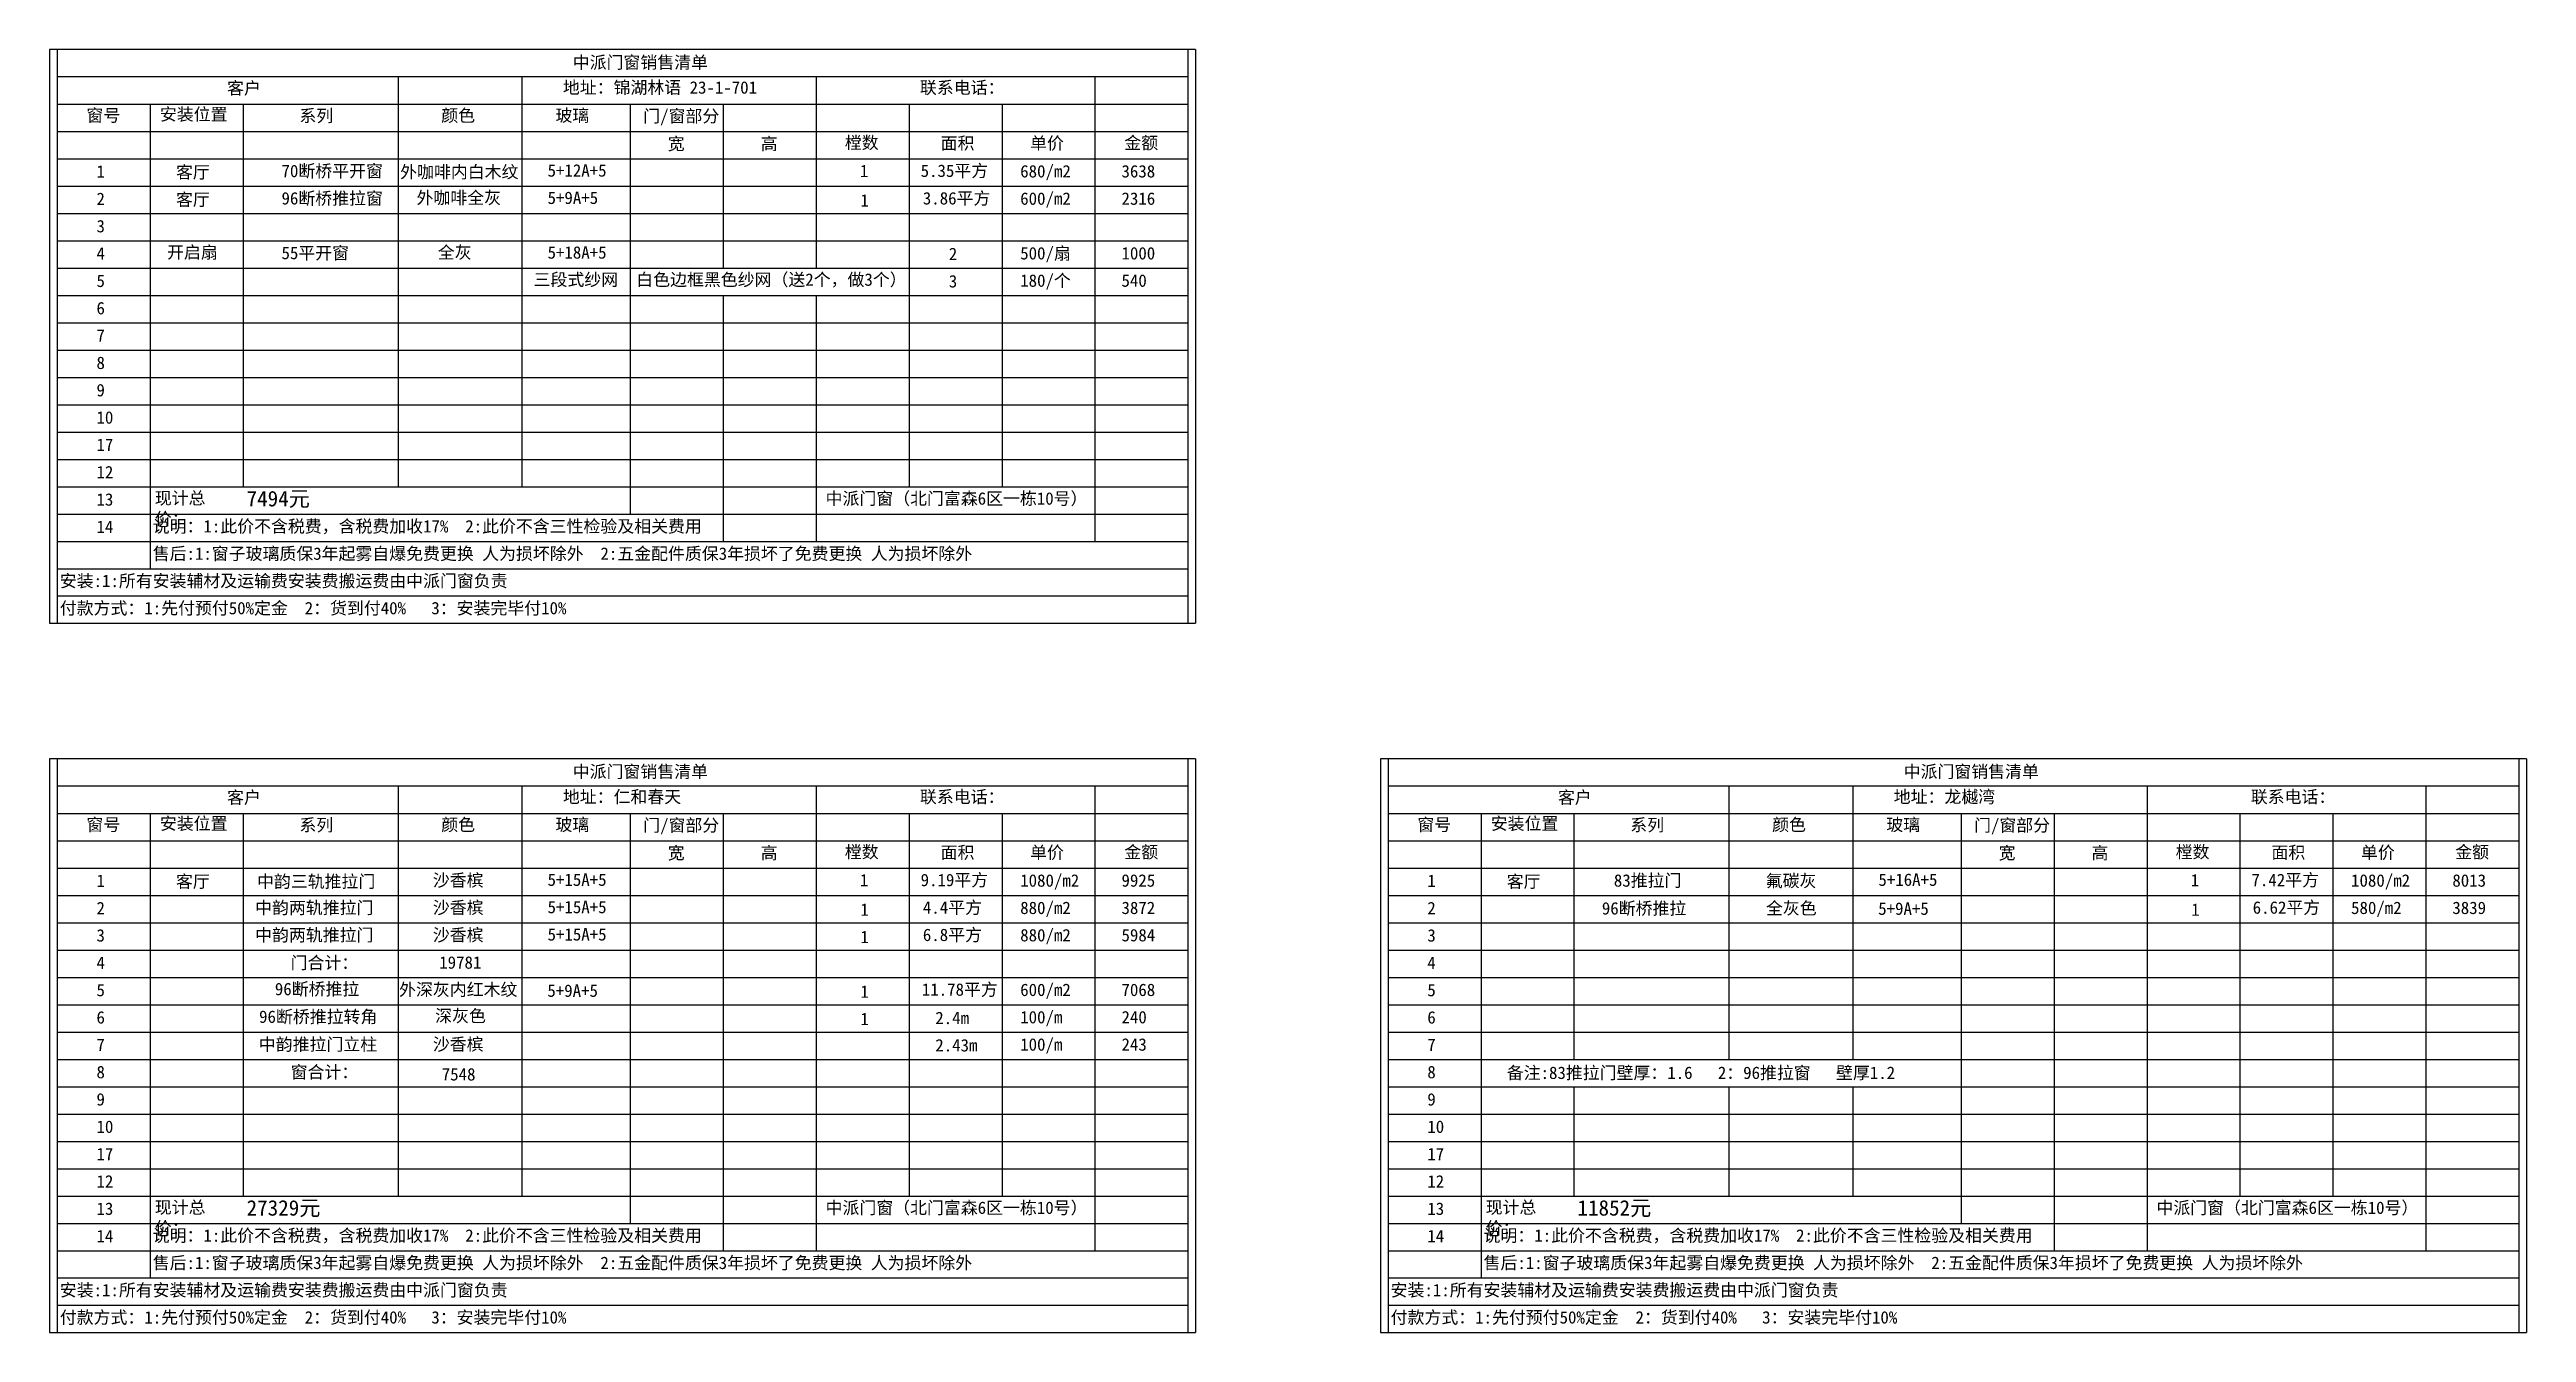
# Model space of a CAD drawing. Header units: inches. Extents: x -138455 to 599497, y -747149 to 13167.
# Drawn here: x 109508 to 125501, y -4325 to 3958 of the extents above; entities that cross this region are included whole.
import ezdxf

# ---------------------------------------------------------------- set-up
doc = ezdxf.new("R2010")
doc.units = ezdxf.units.IN
doc.header["$MEASUREMENT"] = 0
doc.layers.add('0 @ 1', color=7, linetype='Continuous')
doc.styles.add('Annotative', font='arialbd.ttf')

msp = doc.modelspace()

# ---------------------------------------------------------------- texts
at = {"layer": '0 @ 1', "attachment_point": 1, "style": 'Annotative'}
for s, width, insert, char_height in [('{\\fSimSun|b1|i0|c134|p2;中派门窗销售清单}', 1381.442, (112887.2, 3915.7), 80), ('{\\fSimSun|b1|i0|c134|p2;客户}', 485.592, (110654.7, 3749), 80), ('{\\fSimSun|b1|i0|c134|p2;地址：锦湖林语 23-1-701}', 1381.442, (112823, 3753.3), 80), ('{\\fSimSun|b1|i0|c134|p2;联系电话：}', 603.897, (115128.6, 3753), 80), ('{\\fSimSun|b1|i0|c134|p2;窗号}', 485.592, (109747.2, 3573.3), 80), ('{\\fSimSun|b1|i0|c134|p2;安装位置}', 485.592, (110221.1, 3580.4), 80), ('{\\fSimSun|b1|i0|c134|p2;系列}', 485.592, (111122, 3571.1), 80), ('{\\fSimSun|b1|i0|c134|p2;颜色}', 485.592, (112037.9, 3573), 80), ('{\\fSimSun|b1|i0|c134|p2;玻璃}', 485.592, (112775.3, 3573), 80), ('{\\fSimSun|b1|i0|c134|p2;门/窗部分}', 603.897, (113341.7, 3569.1), 80), ('{\\fSimSun|b1|i0|c134|p2;宽}', 603.897, (113500.1, 3390.3), 80), ('{\\fSimSun|b1|i0|c134|p2;高}', 603.897, (114100.1, 3390.3), 80), ('{\\fSimSun|b1|i0|c134|p2;樘数}', 603.897, (114643.4, 3397.4), 80), ('{\\fSimSun|b1|i0|c134|p2;面积}', 603.897, (115261.9, 3393.5), 80), ('{\\fSimSun|b1|i0|c134|p2;单价}', 603.897, (115839.7, 3393.5), 80), ('{\\fSimSun|b1|i0|c134|p2;金额}', 603.897, (116448.3, 3396.3), 80), ('{\\fSimSun|b1|i0|c134|p2;1}', 485.592, (109811.6, 3211), 80), ('{\\fSimSun|b1|i0|c134|p2;客厅}', 921.091, (110324.7, 3206.3), 80), ('{\\fSimSun|b1|i0|c134|p2;70断桥平开窗}', 921.091, (111006.3, 3214.2), 80), ('{\\fSimSun|b1|i0|c134|p2;外咖啡内白木纹}', 840.838, (111772.6, 3208.2), 80), ('{\\fSimSun|b1|i0|c134|p2;5+12A+5}', 753.781, (112724.2, 3217.6), 80), ('{\\fSimSun|b1|i0|c134|p2;1}', 753.781, (114740.9, 3214.4), 80), ('{\\fSimSun|b1|i0|c134|p2;5.35平方}', 753.781, (115133.1, 3215.7), 80), ('{\\fSimSun|b1|i0|c134|p2;680/m2}', 753.781, (115776, 3212.4), 80), ('{\\fSimSun|b1|i0|c134|p2;3638}', 753.781, (116429.9, 3212.4), 80), ('{\\fSimSun|b1|i0|c134|p2;客厅}', 921.091, (110324.7, 3029.8), 80), ('{\\fSimSun|b1|i0|c134|p2;96断桥推拉窗}', 921.091, (111006.3, 3037.7), 80), ('{\\fSimSun|b1|i0|c134|p2;外咖啡全灰}', 840.838, (111878.3, 3041.6), 80), ('{\\fSimSun|b1|i0|c134|p2;5+9A+5}', 753.781, (112724.2, 3041.2), 80), ('{\\fSimSun|b1|i0|c134|p2;3.86平方}', 753.781, (115147.3, 3038), 80), ('{\\fSimSun|b1|i0|c134|p2;600/m2}', 753.781, (115776, 3036), 80), ('{\\fSimSun|b1|i0|c134|p2;2}', 485.592, (109811.6, 3034.5), 80), ('{\\fSimSun|b1|i0|c134|p2;1}', 753.781, (114744.1, 3024.3), 80), ('{\\fSimSun|b1|i0|c134|p2;2316}', 753.781, (116429.9, 3036), 80), ('{\\fSimSun|b1|i0|c134|p2;3}', 485.592, (109811.6, 2858), 80), ('{\\fSimSun|b1|i0|c134|p2;4}', 485.592, (109811.6, 2681.6), 80), ('{\\fSimSun|b1|i0|c134|p2;开启扇}', 921.091, (110267.1, 2689.5), 80), ('{\\fSimSun|b1|i0|c134|p2;55平开窗}', 921.091, (111006.3, 2684.8), 80), ('{\\fSimSun|b1|i0|c134|p2;全灰}', 840.838, (112015.3, 2688.7), 80), ('{\\fSimSun|b1|i0|c134|p2;5+18A+5}', 753.781, (112724.2, 2688.2), 80), ('{\\fSimSun|b1|i0|c134|p2;2}', 753.781, (115314.8, 2678.7), 80), ('{\\fSimSun|b1|i0|c134|p2;500/扇}', 753.781, (115776, 2683), 80), ('{\\fSimSun|b1|i0|c134|p2;1000}', 753.781, (116429.9, 2683), 80), ('{\\fSimSun|b1|i0|c134|p2;5}', 485.592, (109811.6, 2505.1), 80), ('{\\fSimSun|b1|i0|c134|p2;三段式纱网}', 921.091, (112633.9, 2513.2), 80), ('{\\fSimSun|b1|i0|c134|p2;白色边框黑色纱网（送2个，做3个）}', 1814.864, (113297, 2513), 80), ('{\\fSimSun|b1|i0|c134|p2;3}', 753.781, (115314.8, 2502.3), 80), ('{\\fSimSun|b1|i0|c134|p2;180/个}', 753.781, (115776, 2506.6), 80), ('{\\fSimSun|b1|i0|c134|p2;540}', 753.781, (116429.9, 2506.6), 80), ('{\\fSimSun|b1|i0|c134|p2;6}', 485.592, (109811.6, 2328.6), 80), ('{\\fSimSun|b1|i0|c134|p2;7}', 485.592, (109811.6, 2152.1), 80), ('{\\fSimSun|b1|i0|c134|p2;8}', 485.592, (109811.6, 1975.7), 80), ('{\\fSimSun|b1|i0|c134|p2;9}', 485.592, (109811.6, 1799.2), 80), ('{\\fSimSun|b1|i0|c134|p2;10}', 485.592, (109811.6, 1622.7), 80), ('{\\fSimSun|b1|i0|c134|p2;17}', 485.592, (109811.6, 1446.3), 80), ('{\\fSimSun|b1|i0|c134|p2;12}', 485.592, (109811.6, 1269.8), 80), ('{\\fSimSun|b1|i0|c134|p2;13}', 485.592, (109811.6, 1093.3), 80), ('{\\fSimSun|b1|i0|c134|p2;现计总价：}', 485.592, (110188.2, 1102.1), 80), ('{\\fSimSun|b1|i0|c134|p2;7494元 }', 2644.65, (110780.9, 1108.8), 100), ('{\\fSimSun|b1|i0|c134|p2;中派门窗（北门富森6区一栋10号）}', 1756.126, (114519.3, 1099.7), 80), ('{\\fSimSun|b1|i0|c134|p2;14}', 485.592, (109811.6, 916.9), 80), ('{\\fSimSun|b1|i0|c134|p2;说明：1:此价不含税费，含税费加收17%  2:此价不含三性检验及相关费用}', 3920.385, (110174.8, 920.3), 80), ('{\\fSimSun|b1|i0|c134|p2;售后:1:窗子玻璃质保3年起雾自爆免费更换 人为损坏除外  2:五金配件质保3年损坏了免费更换 人为损坏除外}', 6510.182, (110174.8, 743.9), 80), ('{\\fSimSun|b1|i0|c134|p2;安装:1:所有安装辅材及运输费安装费搬运费由中派门窗负责}', 6510.182, (109574.8, 567.9), 80), ('{\\fSimSun|b1|i0|c134|p2;付款方式：1:先付预付50%定金  2：货到付40%   3：安装完毕付10%}', 6510.182, (109574.8, 391.9), 80), ('{\\fSimSun|b1|i0|c134|p2;中派门窗销售清单}', 1381.442, (112887.2, -663.5), 80), ('{\\fSimSun|b1|i0|c134|p2;中派门窗销售清单}', 1381.442, (121480.2, -663.5), 80), ('{\\fSimSun|b1|i0|c134|p2;客户}', 485.592, (110654.7, -830.2), 80), ('{\\fSimSun|b1|i0|c134|p2;地址：仁和春天 }', 1381.442, (112823, -826), 80), ('{\\fSimSun|b1|i0|c134|p2;联系电话：}', 603.897, (115128.6, -826.3), 80), ('{\\fSimSun|b1|i0|c134|p2;客户}', 485.592, (119247.7, -830.2), 80), ('{\\fSimSun|b1|i0|c134|p2;地址：龙樾湾 }', 1381.442, (121416, -826), 80), ('{\\fSimSun|b1|i0|c134|p2;联系电话：}', 603.897, (123721.6, -826.3), 80), ('{\\fSimSun|b1|i0|c134|p2;窗号}', 485.592, (109747.2, -1006), 80), ('{\\fSimSun|b1|i0|c134|p2;安装位置}', 485.592, (110221.1, -998.9), 80), ('{\\fSimSun|b1|i0|c134|p2;系列}', 485.592, (111122, -1008.2), 80), ('{\\fSimSun|b1|i0|c134|p2;颜色}', 485.592, (112037.9, -1006.2), 80), ('{\\fSimSun|b1|i0|c134|p2;玻璃}', 485.592, (112775.3, -1006.2), 80), ('{\\fSimSun|b1|i0|c134|p2;门/窗部分}', 603.897, (113341.7, -1010.2), 80), ('{\\fSimSun|b1|i0|c134|p2;窗号}', 485.592, (118340.2, -1006), 80), ('{\\fSimSun|b1|i0|c134|p2;安装位置}', 485.592, (118814.1, -998.9), 80), ('{\\fSimSun|b1|i0|c134|p2;系列}', 485.592, (119715, -1008.2), 80), ('{\\fSimSun|b1|i0|c134|p2;颜色}', 485.592, (120630.9, -1006.2), 80), ('{\\fSimSun|b1|i0|c134|p2;玻璃}', 485.592, (121368.3, -1006.2), 80), ('{\\fSimSun|b1|i0|c134|p2;门/窗部分}', 603.897, (121934.7, -1010.2), 80), ('{\\fSimSun|b1|i0|c134|p2;宽}', 603.897, (113500.1, -1188.9), 80), ('{\\fSimSun|b1|i0|c134|p2;高}', 603.897, (114100.1, -1188.9), 80), ('{\\fSimSun|b1|i0|c134|p2;樘数}', 603.897, (114643.4, -1181.9), 80), ('{\\fSimSun|b1|i0|c134|p2;面积}', 603.897, (115261.9, -1185.8), 80), ('{\\fSimSun|b1|i0|c134|p2;单价}', 603.897, (115839.7, -1185.8), 80), ('{\\fSimSun|b1|i0|c134|p2;金额}', 603.897, (116448.3, -1183), 80), ('{\\fSimSun|b1|i0|c134|p2;宽}', 603.897, (122093.1, -1188.9), 80), ('{\\fSimSun|b1|i0|c134|p2;高}', 603.897, (122693.1, -1188.9), 80), ('{\\fSimSun|b1|i0|c134|p2;樘数}', 603.897, (123236.4, -1181.9), 80), ('{\\fSimSun|b1|i0|c134|p2;面积}', 603.897, (123854.9, -1185.8), 80), ('{\\fSimSun|b1|i0|c134|p2;单价}', 603.897, (124432.7, -1185.8), 80), ('{\\fSimSun|b1|i0|c134|p2;金额}', 603.897, (125041.3, -1183), 80), ('{\\fSimSun|b1|i0|c134|p2;1}', 485.592, (109811.6, -1368.3), 80), ('{\\fSimSun|b1|i0|c134|p2;客厅}', 921.091, (110324.7, -1373), 80), ('{\\fSimSun|b1|i0|c134|p2;中韵三轨推拉门}', 921.091, (110847.9, -1373), 80), ('{\\fSimSun|b1|i0|c134|p2;    沙香槟}', 840.838, (111765.7, -1365.1), 80), ('{\\fSimSun|b1|i0|c134|p2;5+15A+5}', 753.781, (112724.2, -1361.6), 80), ('{\\fSimSun|b1|i0|c134|p2;1}', 753.781, (114740.9, -1364.8), 80), ('{\\fSimSun|b1|i0|c134|p2;9.19平方}', 753.781, (115133.1, -1363.5), 80), ('{\\fSimSun|b1|i0|c134|p2;1080/m2}', 753.781, (115776, -1366.8), 80), ('{\\fSimSun|b1|i0|c134|p2;9925}', 753.781, (116429.9, -1366.8), 80), ('{\\fSimSun|b1|i0|c134|p2;1}', 485.592, (118404.6, -1368.3), 80), ('{\\fSimSun|b1|i0|c134|p2;客厅}', 921.091, (118917.7, -1373), 80), ('{\\fSimSun|b1|i0|c134|p2;83推拉门}', 921.091, (119609, -1366.7), 80), ('{\\fSimSun|b1|i0|c134|p2;氟碳灰}', 840.838, (120589.3, -1368.7), 80), ('{\\fSimSun|b1|i0|c134|p2;5+16A+5}', 753.781, (121317.2, -1361.6), 80), ('{\\fSimSun|b1|i0|c134|p2;1}', 753.781, (123333.9, -1364.8), 80), ('{\\fSimSun|b1|i0|c134|p2;7.42平方}', 753.781, (123726.1, -1363.5), 80), ('{\\fSimSun|b1|i0|c134|p2;1080/m2}', 753.781, (124369, -1366.8), 80), ('{\\fSimSun|b1|i0|c134|p2;8013}', 753.781, (125022.9, -1366.8), 80), ('{\\fSimSun|b1|i0|c134|p2;2}', 485.592, (109811.6, -1544.8), 80), ('{\\fSimSun|b1|i0|c134|p2;中韵两轨推拉门}', 851, (110836, -1542.2), 80), ('{\\fSimSun|b1|i0|c134|p2;    沙香槟}', 840.838, (111765.7, -1541.6), 80), ('{\\fSimSun|b1|i0|c134|p2;5+15A+5}', 753.781, (112724.2, -1538.1), 80), ('{\\fSimSun|b1|i0|c134|p2;1}', 753.781, (114744.1, -1554.9), 80), ('{\\fSimSun|b1|i0|c134|p2;4.4平方}', 753.781, (115147.3, -1541.3), 80), ('{\\fSimSun|b1|i0|c134|p2;880/m2}', 753.781, (115776, -1543.3), 80), ('{\\fSimSun|b1|i0|c134|p2;3872}', 753.781, (116429.9, -1543.3), 80), ('{\\fSimSun|b1|i0|c134|p2;2}', 485.592, (118404.6, -1544.8), 80), ('{\\fSimSun|b1|i0|c134|p2;96断桥推拉}', 753.781, (119531.5, -1546.6), 80), ('{\\fSimSun|b1|i0|c134|p2;全灰色}', 840.838, (120591.4, -1545.4), 80), ('{\\fSimSun|b1|i0|c134|p2;5+9A+5}', 753.781, (121315.9, -1548.6), 80), ('{\\fSimSun|b1|i0|c134|p2;1}', 753.781, (123337.1, -1554.9), 80), ('{\\fSimSun|b1|i0|c134|p2;6.62平方}', 635.109, (123733.9, -1541.3), 80), ('{\\fSimSun|b1|i0|c134|p2;580/m2}', 753.781, (124369, -1543.3), 80), ('{\\fSimSun|b1|i0|c134|p2;3839}', 753.781, (125022.9, -1543.3), 80), ('{\\fSimSun|b1|i0|c134|p2;3}', 485.592, (109811.6, -1721.2), 80), ('{\\fSimSun|b1|i0|c134|p2;中韵两轨推拉门}', 851, (110836, -1718.6), 80), ('{\\fSimSun|b1|i0|c134|p2;    沙香槟}', 840.838, (111765.7, -1718.1), 80), ('{\\fSimSun|b1|i0|c134|p2;5+15A+5}', 753.781, (112724.2, -1714.5), 80), ('{\\fSimSun|b1|i0|c134|p2;1}', 753.781, (114744.1, -1731.4), 80), ('{\\fSimSun|b1|i0|c134|p2;6.8平方}', 753.781, (115147.3, -1717.7), 80), ('{\\fSimSun|b1|i0|c134|p2;880/m2}', 753.781, (115776, -1719.8), 80), ('{\\fSimSun|b1|i0|c134|p2;5984}', 753.781, (116429.9, -1719.8), 80), ('{\\fSimSun|b1|i0|c134|p2;3}', 485.592, (118404.6, -1721.2), 80), ('{\\fSimSun|b1|i0|c134|p2;4}', 485.592, (109811.6, -1897.7), 80), ('{\\fSimSun|b1|i0|c134|p2;门合计：}', 753.781, (111065.1, -1897.8), 80), ('{\\fSimSun|b1|i0|c134|p2;19781}', 753.781, (112024.7, -1896.2), 80), ('{\\fSimSun|b1|i0|c134|p2;4}', 485.592, (118404.6, -1897.7), 80), ('{\\fSimSun|b1|i0|c134|p2;5}', 485.592, (109811.6, -2074.2), 80), ('{\\fSimSun|b1|i0|c134|p2;96断桥推拉}', 753.781, (110963.4, -2067.5), 80), ('{\\fSimSun|b1|i0|c134|p2;外深灰内红木纹}', 840.838, (111765.7, -2071), 80), ('{\\fSimSun|b1|i0|c134|p2;5+9A+5}', 753.781, (112722.9, -2078), 80), ('{\\fSimSun|b1|i0|c134|p2;11.78平方}', 753.781, (115140.9, -2070.7), 80), ('{\\fSimSun|b1|i0|c134|p2;600/m2}', 753.781, (115776, -2072.7), 80), ('{\\fSimSun|b1|i0|c134|p2;7068}', 753.781, (116429.9, -2072.7), 80), ('{\\fSimSun|b1|i0|c134|p2;5}', 485.592, (118404.6, -2074.2), 80), ('{\\fSimSun|b1|i0|c134|p2;96断桥推拉转角}', 845.091, (110861.5, -2246.1), 80), ('{\\fSimSun|b1|i0|c134|p2;深灰色}', 462.715, (111998.4, -2240.5), 80), ('{\\fSimSun|b1|i0|c134|p2;1}', 753.781, (114744.1, -2084.3), 80), ('{\\fSimSun|b1|i0|c134|p2;6}', 485.592, (109811.6, -2250.6), 80), ('{\\fSimSun|b1|i0|c134|p2;1}', 753.781, (114744.1, -2260.8), 80), ('{\\fSimSun|b1|i0|c134|p2;2.4m}', 753.781, (115227.6, -2254.1), 80), ('{\\fSimSun|b1|i0|c134|p2;100/m}', 753.781, (115776, -2249.2), 80), ('{\\fSimSun|b1|i0|c134|p2;240}', 753.781, (116429.9, -2249.2), 80), ('{\\fSimSun|b1|i0|c134|p2;6}', 485.592, (118404.6, -2250.6), 80), ('{\\fSimSun|b1|i0|c134|p2;7}', 485.592, (109811.6, -2427.1), 80), ('{\\fSimSun|b1|i0|c134|p2;中韵推拉门立柱}', 851, (110860.1, -2424.5), 80), ('{\\fSimSun|b1|i0|c134|p2;    沙香槟}', 840.838, (111765.7, -2424), 80), ('{\\fSimSun|b1|i0|c134|p2;2.43m}', 753.781, (115227.6, -2430.6), 80), ('{\\fSimSun|b1|i0|c134|p2;100/m}', 753.781, (115776, -2425.6), 80), ('{\\fSimSun|b1|i0|c134|p2;243}', 753.781, (116429.9, -2425.6), 80), ('{\\fSimSun|b1|i0|c134|p2;7}', 485.592, (118404.6, -2427.1), 80), ('{\\fSimSun|b1|i0|c134|p2;8}', 485.592, (109811.6, -2603.6), 80), ('{\\fSimSun|b1|i0|c134|p2;窗合计：}', 753.781, (111065.1, -2603.7), 80), ('{\\fSimSun|b1|i0|c134|p2;7548}', 840.838, (112041, -2618.1), 80), ('{\\fSimSun|b1|i0|c134|p2;8}', 485.592, (118404.6, -2603.6), 80), ('{\\fSimSun|b1|i0|c134|p2;备注:83推拉门壁厚：1.6   2：96推拉窗   壁厚1.2}', 2751.335, (118917.7, -2608.3), 80), ('{\\fSimSun|b1|i0|c134|p2;9}', 485.592, (109811.6, -2780), 80), ('{\\fSimSun|b1|i0|c134|p2;9}', 485.592, (118404.6, -2780), 80), ('{\\fSimSun|b1|i0|c134|p2;10}', 485.592, (109811.6, -2956.5), 80), ('{\\fSimSun|b1|i0|c134|p2;10}', 485.592, (118404.6, -2956.5), 80), ('{\\fSimSun|b1|i0|c134|p2;17}', 485.592, (109811.6, -3133), 80), ('{\\fSimSun|b1|i0|c134|p2;17}', 485.592, (118404.6, -3133), 80), ('{\\fSimSun|b1|i0|c134|p2;12}', 485.592, (109811.6, -3309.5), 80), ('{\\fSimSun|b1|i0|c134|p2;12}', 485.592, (118404.6, -3309.5), 80), ('{\\fSimSun|b1|i0|c134|p2;13}', 485.592, (109811.6, -3485.9), 80), ('{\\fSimSun|b1|i0|c134|p2;现计总价：}', 485.592, (110188.2, -3477.1), 80), ('{\\fSimSun|b1|i0|c134|p2;27329元 }', 2644.65, (110780.9, -3470.5), 100), ('{\\fSimSun|b1|i0|c134|p2;中派门窗（北门富森6区一栋10号）}', 1756.126, (114519.3, -3479.6), 80), ('{\\fSimSun|b1|i0|c134|p2;13}', 485.592, (118404.6, -3485.9), 80), ('{\\fSimSun|b1|i0|c134|p2;现计总价：}', 485.592, (118781.2, -3477.1), 80), ('{\\fSimSun|b1|i0|c134|p2;11852元 }', 2644.65, (119373.9, -3470.5), 100), ('{\\fSimSun|b1|i0|c134|p2;中派门窗（北门富森6区一栋10号）}', 1756.126, (123112.3, -3479.6), 80), ('{\\fSimSun|b1|i0|c134|p2;14}', 485.592, (109811.6, -3662.4), 80), ('{\\fSimSun|b1|i0|c134|p2;说明：1:此价不含税费，含税费加收17%  2:此价不含三性检验及相关费用}', 3920.385, (110174.8, -3658.9), 80), ('{\\fSimSun|b1|i0|c134|p2;14}', 485.592, (118404.6, -3662.4), 80), ('{\\fSimSun|b1|i0|c134|p2;说明：1:此价不含税费，含税费加收17%  2:此价不含三性检验及相关费用}', 3920.385, (118767.8, -3658.9), 80), ('{\\fSimSun|b1|i0|c134|p2;售后:1:窗子玻璃质保3年起雾自爆免费更换 人为损坏除外  2:五金配件质保3年损坏了免费更换 人为损坏除外}', 6510.182, (110174.8, -3835.4), 80), ('{\\fSimSun|b1|i0|c134|p2;售后:1:窗子玻璃质保3年起雾自爆免费更换 人为损坏除外  2:五金配件质保3年损坏了免费更换 人为损坏除外}', 6510.182, (118767.8, -3835.4), 80), ('{\\fSimSun|b1|i0|c134|p2;安装:1:所有安装辅材及运输费安装费搬运费由中派门窗负责}', 6510.182, (109574.8, -4011.4), 80), ('{\\fSimSun|b1|i0|c134|p2;安装:1:所有安装辅材及运输费安装费搬运费由中派门窗负责}', 6510.182, (118167.8, -4011.4), 80), ('{\\fSimSun|b1|i0|c134|p2;付款方式：1:先付预付50%定金  2：货到付40%   3：安装完毕付10%}', 6510.182, (109574.8, -4187.4), 80), ('{\\fSimSun|b1|i0|c134|p2;付款方式：1:先付预付50%定金  2：货到付40%   3：安装完毕付10%}', 6510.182, (118167.8, -4187.4), 80)]:
    msp.add_mtext_dynamic_manual_height_columns(s, width=width, gutter_width=903.5, heights=[0], dxfattribs=dict(at, insert=insert, char_height=char_height))

# ---------------------------------------------------------------- linework, layer by layer
for p, q in [((116908.5, 3958.3), (109508.5, 3958.3)), ((109508.5, 3958.3), (109508.5, 254.3)), ((109558.5, 3958.3), (109558.5, 254.3)), ((116858.5, 3958.3), (116858.5, 254.3)), ((116908.5, 3958.3), (116908.5, 254.3)), ((116858.5, 3782.3), (109558.5, 3782.3)), ((111758.5, 3782.3), (111758.5, 2017.6)), ((112558.5, 3782.3), (112558.5, 1488.2)), ((114458.5, 3782.3), (114458.5, 2547)), ((116258.5, 3782.3), (116258.5, 2017.6)), ((109558.5, 3605.8), (116858.5, 3605.8)), ((110158.5, 3605.8), (110158.5, 2017.6)), ((110758.5, 3605.8), (110758.5, 2017.6)), ((113258.5, 3605.8), (113258.5, 1488.2)), ((113858.5, 3605.8), (113858.5, 2547)), ((115058.5, 3605.8), (115058.5, 1135.3)), ((115658.5, 3605.8), (115658.5, 2017.6)), ((109558.5, 3429.4), (116858.5, 3429.4)), ((109558.5, 3252.9), (116858.5, 3252.9)), ((109558.5, 3076.4), (116858.5, 3076.4)), ((109558.5, 2900), (116858.5, 2900)), ((109558.5, 2723.5), (116858.5, 2723.5)), ((109558.5, 2547), (116858.5, 2547)), ((109558.5, 2370.5), (116858.5, 2370.5)), ((113858.5, 2370.5), (113858.5, 782.3)), ((114458.5, 2370.5), (114458.5, 782.3)), ((109558.5, 2194.1), (116858.5, 2194.1)), ((109558.5, 2017.6), (116858.5, 2017.6)), ((110158.5, 2017.6), (110158.5, 1311.7)), ((110758.5, 2017.6), (110758.5, 1488.2)), ((111758.5, 2017.6), (111758.5, 1488.2)), ((115658.5, 2017.6), (115658.5, 1135.3)), ((116258.5, 2017.6), (116258.5, 782.3)), ((109558.5, 1841.1), (116858.5, 1841.1)), ((109558.5, 1664.7), (116858.5, 1664.7)), ((109558.5, 1488.2), (116858.5, 1488.2)), ((110758.5, 1488.2), (110758.5, 1135.3)), ((111758.5, 1488.2), (111758.5, 1135.3)), ((112558.5, 1488.2), (112558.5, 1135.3)), ((113258.5, 1488.2), (113258.5, 958.8)), ((109558.5, 1311.7), (116858.5, 1311.7)), ((110158.5, 1311.7), (110158.5, 606.3)), ((109558.5, 1135.3), (116858.5, 1135.3)), ((109558.5, 958.8), (116858.5, 958.8)), ((109558.5, 782.3), (116858.5, 782.3)), ((109558.5, 606.3), (116858.5, 606.3)), ((109558.5, 430.3), (116858.5, 430.3)), ((109508.5, 254.3), (116908.5, 254.3)), ((116908.5, -620.9), (109508.5, -620.9)), ((109508.5, -620.9), (109508.5, -4324.9)), ((109558.5, -620.9), (109558.5, -4324.9)), ((116858.5, -620.9), (116858.5, -4324.9)), ((116908.5, -620.9), (116908.5, -4324.9)), ((125501.5, -620.9), (118101.5, -620.9)), ((118101.5, -620.9), (118101.5, -4324.9)), ((118151.5, -620.9), (118151.5, -4324.9)), ((125451.5, -620.9), (125451.5, -4324.9)), ((125501.5, -620.9), (125501.5, -4324.9)), ((116858.5, -796.9), (109558.5, -796.9)), ((111758.5, -796.9), (111758.5, -2561.6)), ((112558.5, -796.9), (112558.5, -3091.1)), ((114458.5, -796.9), (114458.5, -3796.9)), ((116258.5, -796.9), (116258.5, -2561.6)), ((125451.5, -796.9), (118151.5, -796.9)), ((120351.5, -796.9), (120351.5, -2561.6)), ((121151.5, -796.9), (121151.5, -2561.6)), ((123051.5, -796.9), (123051.5, -3796.9)), ((124851.5, -796.9), (124851.5, -2561.6)), ((109558.5, -973.4), (116858.5, -973.4)), ((110158.5, -973.4), (110158.5, -2561.6)), ((110758.5, -973.4), (110758.5, -2561.6)), ((113258.5, -973.4), (113258.5, -3091.1)), ((113858.5, -973.4), (113858.5, -3796.9)), ((115058.5, -973.4), (115058.5, -3444)), ((115658.5, -973.4), (115658.5, -2561.6)), ((118151.5, -973.4), (125451.5, -973.4)), ((118751.5, -973.4), (118751.5, -2561.6)), ((119351.5, -973.4), (119351.5, -2561.6)), ((121851.5, -973.4), (121851.5, -3091.1)), ((122451.5, -973.4), (122451.5, -3796.9)), ((123651.5, -973.4), (123651.5, -3444)), ((124251.5, -973.4), (124251.5, -2561.6)), ((109558.5, -1149.9), (116858.5, -1149.9)), ((118151.5, -1149.9), (125451.5, -1149.9)), ((109558.5, -1326.4), (116858.5, -1326.4)), ((118151.5, -1326.4), (125451.5, -1326.4)), ((109558.5, -1502.8), (116858.5, -1502.8)), ((118151.5, -1502.8), (125451.5, -1502.8)), ((109558.5, -1679.3), (116858.5, -1679.3)), ((118151.5, -1679.3), (125451.5, -1679.3)), ((109558.5, -1855.8), (116858.5, -1855.8)), ((118151.5, -1855.8), (125451.5, -1855.8)), ((109558.5, -2032.2), (116858.5, -2032.2)), ((118151.5, -2032.2), (125451.5, -2032.2)), ((109558.5, -2208.7), (116858.5, -2208.7)), ((118151.5, -2208.7), (125451.5, -2208.7)), ((109558.5, -2385.2), (116858.5, -2385.2)), ((118151.5, -2385.2), (125451.5, -2385.2)), ((109558.5, -2561.6), (116858.5, -2561.6)), ((110158.5, -2561.6), (110158.5, -3267.5)), ((110758.5, -2561.6), (110758.5, -3091.1)), ((111758.5, -2561.6), (111758.5, -3091.1)), ((115658.5, -2561.6), (115658.5, -3444)), ((116258.5, -2561.6), (116258.5, -3796.9)), ((118151.5, -2561.6), (125451.5, -2561.6)), ((118751.5, -2561.6), (118751.5, -3267.5)), ((124251.5, -2561.6), (124251.5, -3444)), ((124851.5, -2561.6), (124851.5, -3796.9)), ((109558.5, -2738.1), (116858.5, -2738.1)), ((118151.5, -2738.1), (125451.5, -2738.1)), ((119351.5, -2738.1), (119351.5, -3091.1)), ((120351.5, -2738.1), (120351.5, -3091.1)), ((121151.5, -2738.1), (121151.5, -3091.1)), ((109558.5, -2914.6), (116858.5, -2914.6)), ((118151.5, -2914.6), (125451.5, -2914.6)), ((109558.5, -3091.1), (116858.5, -3091.1)), ((110758.5, -3091.1), (110758.5, -3444)), ((111758.5, -3091.1), (111758.5, -3444)), ((112558.5, -3091.1), (112558.5, -3444)), ((113258.5, -3091.1), (113258.5, -3620.5)), ((118151.5, -3091.1), (125451.5, -3091.1)), ((119351.5, -3091.1), (119351.5, -3444)), ((120351.5, -3091.1), (120351.5, -3444)), ((121151.5, -3091.1), (121151.5, -3444)), ((121851.5, -3091.1), (121851.5, -3620.5)), ((109558.5, -3267.5), (116858.5, -3267.5)), ((110158.5, -3267.5), (110158.5, -3972.9)), ((118151.5, -3267.5), (125451.5, -3267.5)), ((118751.5, -3267.5), (118751.5, -3972.9)), ((109558.5, -3444), (116858.5, -3444)), ((118151.5, -3444), (125451.5, -3444)), ((109558.5, -3620.5), (116858.5, -3620.5)), ((118151.5, -3620.5), (125451.5, -3620.5)), ((109558.5, -3796.9), (116858.5, -3796.9)), ((118151.5, -3796.9), (125451.5, -3796.9)), ((109558.5, -3972.9), (116858.5, -3972.9)), ((118151.5, -3972.9), (125451.5, -3972.9)), ((109558.5, -4148.9), (116858.5, -4148.9)), ((118151.5, -4148.9), (125451.5, -4148.9)), ((109508.5, -4324.9), (116908.5, -4324.9)), ((118101.5, -4324.9), (125501.5, -4324.9))]:
    msp.add_line(p, q)

msp.set_redraw_order([(e.dxf.handle, doc.entitydb.next_handle()) for e in msp.query("TEXT MTEXT ATTDEF DIMENSION ARC_DIMENSION")])  # texts and dimensions are drawn at this point

doc.saveas('drawing.dxf')
